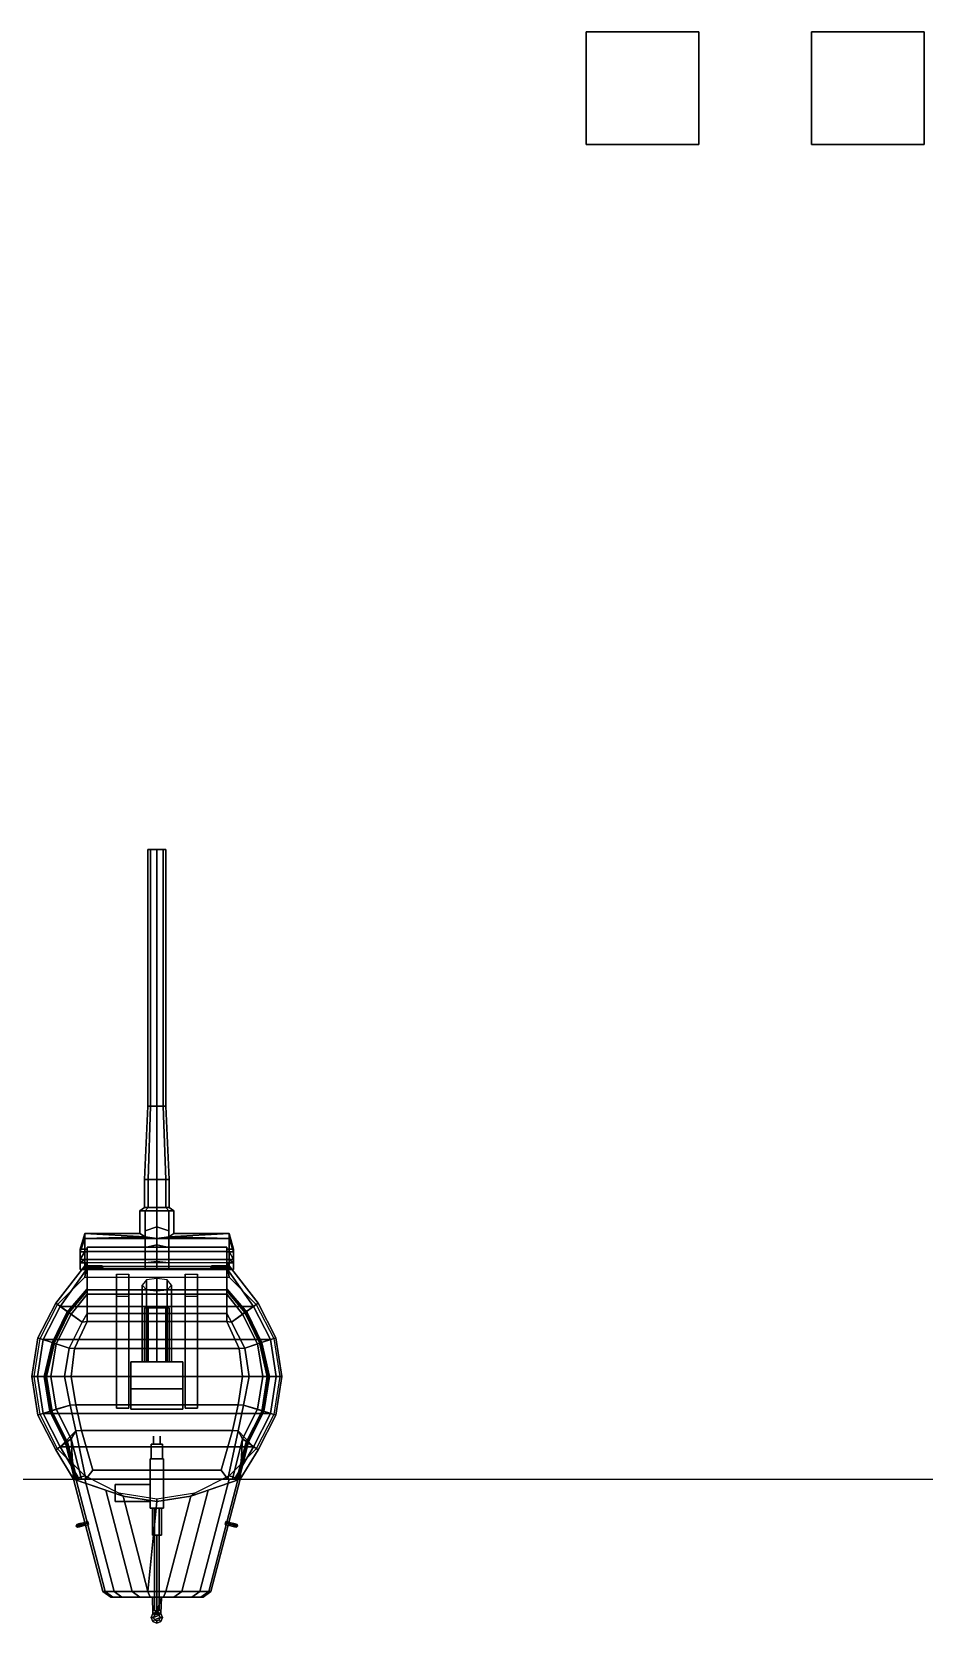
# Model space of a CAD drawing. Header units: millimetres. Extents: x -1.1 to 6.8, y -2.2 to 11.9.
import ezdxf

# ---------------------------------------------------------------- set-up
doc = ezdxf.new("R2010")
doc.units = ezdxf.units.MM
doc.header["$MEASUREMENT"] = 0
for name, color, linetype in [('drawing', 9, 'Continuous'), ('gun', 1, 'Continuous'), ('sleeve', 5, 'Continuous'), ('tent', 3, 'Continuous')]:
    doc.layers.add(name, color=color, linetype=linetype)

msp = doc.modelspace()

# ---------------------------------------------------------------- linework, layer by layer
for points in [[(4.81, 11.94, 1), (4.81, 11.94), (3.81, 11.94), (3.81, 11.94, 1)], [(4.81, 11.94), (4.81, 10.94), (3.81, 10.94), (3.81, 11.94)], [(3.81, 11.94), (3.81, 10.94), (3.81, 10.94, 1), (3.81, 11.94, 1)], [(3.81, 11.94, 1), (3.81, 10.94, 1), (4.81, 10.94, 1), (4.81, 11.94, 1)], [(4.81, 10.94, 1), (4.81, 10.94), (4.81, 11.94), (4.81, 11.94, 1)], [(6.81, 11.94), (6.81, 10.94), (5.81, 10.94), (5.81, 11.94)], [(5.81, 11.94), (5.81, 10.94), (6.81, 10.94), (6.81, 11.94)], [(3.81, 10.94, 1), (3.81, 10.94), (4.81, 10.94), (4.81, 10.94, 1)], [(0.62, 1.15, 0.25), (0.62, 1.04, 0.13), (-0.62, 1.04, 0.13), (-0.62, 1.15, 0.25)], [(-0.62, 1.15, 0.25), (-0.62, 1.04, 0.13), (-0.62, 0.95, 0.66), (-0.62, 1.15, 0.55)], [(-0.62, 1.15, 0.55), (-0.62, 0.95, 0.66), (0.62, 0.95, 0.66), (0.62, 1.15, 0.55)], [(0.62, 0.95, 0.66), (0.62, 1.04, 0.13), (0.62, 1.15, 0.25), (0.62, 1.15, 0.55)], [(-0.62, 1.01, 0.05), (-0.62, 0.73, 0.76), (-0.76, 0.553, 0.76), (-0.898, 0.652, 0.05)], [(-0.898, 0.652, 0.05), (-0.882, 0.641), (-0.641, 0.882), (-0.62, 1.01, 0.05)], [(-0.62, 1.01, 0.05), (-0.641, 0.882), (0.641, 0.882), (0.62, 1.01, 0.05)], [(0.62, 1.04, 0.13), (0.62, 0.978, 0.13), (-0.62, 0.978, 0.13), (-0.62, 1.04, 0.13)], [(-0.62, 1.04, 0.13), (-0.62, 0.978, 0.13), (-0.62, 0.769, 0.66), (-0.62, 0.95, 0.66)], [(0.62, 0.978, 0.13), (0.62, 1.01, 0.05), (-0.62, 1.01, 0.05), (-0.62, 0.978, 0.13)], [(0.62, 0.769, 0.66), (0.62, 0.978, 0.13), (0.62, 1.04, 0.13), (0.62, 0.95, 0.66)], [(0.898, 0.652, 0.05), (0.76, 0.553, 0.76), (0.62, 0.73, 0.76), (0.62, 1.01, 0.05)], [(0.62, 1.01, 0.05), (0.641, 0.882), (0.882, 0.641), (0.898, 0.652, 0.05)], [(-0.62, 0.56, 0.76), (-0.62, 0.96, 0.05), (-0.858, 0.623, 0.05), (-0.663, 0.482, 0.76)], [(0.858, 0.623, 0.05), (-0.858, 0.623, 0.05), (-0.62, 0.96, 0.05), (0.62, 0.96, 0.05)], [(-0.62, 0.56, 0.76), (-0.62, 0.96, 0.05), (0.62, 0.96, 0.05), (0.62, 0.56, 0.76)], [(-0.62, 0.95, 0.66), (-0.62, 0.769, 0.66), (0.62, 0.769, 0.66), (0.62, 0.95, 0.66)], [(0.663, 0.482, 0.76), (0.858, 0.623, 0.05), (0.62, 0.96, 0.05), (0.62, 0.56, 0.76)], [(-0.62, 0.77, 0.67), (-0.79, 0.57, 0.67), (-0.8, 0.57, 0.66), (-0.62, 0.78, 0.66)], [(-0.62, 0.78, 0.66), (-0.8, 0.57, 0.66), (-0.79, 0.57, 0.65), (-0.62, 0.77, 0.65)], [(-0.62, 0.76, 0.66), (-0.78, 0.57, 0.66), (-0.79, 0.57, 0.67), (-0.62, 0.77, 0.67)], [(-0.62, 0.77, 0.65), (-0.79, 0.57, 0.65), (-0.78, 0.57, 0.66), (-0.62, 0.76, 0.66)], [(-0.62, 0.73, 0.76), (-0.62, 0.56, 0.76), (-0.663, 0.482, 0.76), (-0.76, 0.553, 0.76)], [(0.62, 0.73, 0.76), (0.62, 0.769, 0.66), (-0.62, 0.769, 0.66), (-0.62, 0.73, 0.76)], [(-0.62, 0.73, 0.76), (-0.62, 0.56, 0.76), (0.62, 0.56, 0.76), (0.62, 0.73, 0.76)], [(0.62, 0.77, 0.65), (0.79, 0.57, 0.65), (0.8, 0.57, 0.66), (0.62, 0.78, 0.66)], [(0.62, 0.78, 0.66), (0.8, 0.57, 0.66), (0.79, 0.57, 0.67), (0.62, 0.77, 0.67)], [(0.62, 0.76, 0.66), (0.78, 0.57, 0.66), (0.79, 0.57, 0.65), (0.62, 0.77, 0.65)], [(0.62, 0.77, 0.67), (0.79, 0.57, 0.67), (0.78, 0.57, 0.66), (0.62, 0.76, 0.66)], [(0.76, 0.553, 0.76), (0.663, 0.482, 0.76), (0.62, 0.56, 0.76), (0.62, 0.73, 0.76)], [(-0.898, 0.652, 0.05), (-0.76, 0.553, 0.76), (-0.894, 0.29, 0.76), (-1.056, 0.343, 0.05)], [(-1.056, 0.343, 0.05), (-1.037, 0.337), (-0.882, 0.641), (-0.898, 0.652, 0.05)], [(-0.663, 0.482, 0.76), (-0.858, 0.623, 0.05), (-1.008, 0.328, 0.05), (-0.78, 0.253, 0.76)], [(1.008, 0.328, 0.05), (-1.008, 0.328, 0.05), (-0.858, 0.623, 0.05), (0.858, 0.623, 0.05)], [(-0.79, 0.57, 0.67), (-0.92, 0.3, 0.67), (-0.93, 0.3, 0.66), (-0.8, 0.57, 0.66)], [(-0.8, 0.57, 0.66), (-0.93, 0.3, 0.66), (-0.92, 0.3, 0.65), (-0.79, 0.57, 0.65)], [(-0.78, 0.57, 0.66), (-0.91, 0.3, 0.66), (-0.92, 0.3, 0.67), (-0.79, 0.57, 0.67)], [(-0.79, 0.57, 0.65), (-0.92, 0.3, 0.65), (-0.91, 0.3, 0.66), (-0.78, 0.57, 0.66)], [(0.78, 0.253, 0.76), (1.008, 0.328, 0.05), (0.858, 0.623, 0.05), (0.663, 0.482, 0.76)], [(1.056, 0.343, 0.05), (0.894, 0.29, 0.76), (0.76, 0.553, 0.76), (0.898, 0.652, 0.05)], [(0.78, 0.57, 0.66), (0.91, 0.3, 0.66), (0.92, 0.3, 0.65), (0.79, 0.57, 0.65)], [(0.79, 0.57, 0.67), (0.92, 0.3, 0.67), (0.91, 0.3, 0.66), (0.78, 0.57, 0.66)], [(0.79, 0.57, 0.65), (0.92, 0.3, 0.65), (0.93, 0.3, 0.66), (0.8, 0.57, 0.66)], [(0.8, 0.57, 0.66), (0.93, 0.3, 0.66), (0.92, 0.3, 0.67), (0.79, 0.57, 0.67)], [(0.898, 0.652, 0.05), (0.882, 0.641), (1.037, 0.337), (1.056, 0.343, 0.05)], [(-0.76, 0.553, 0.76), (-0.663, 0.482, 0.76), (-0.78, 0.253, 0.76), (-0.894, 0.29, 0.76)], [(0.894, 0.29, 0.76), (0.78, 0.253, 0.76), (0.663, 0.482, 0.76), (0.76, 0.553, 0.76)], [(-1.056, 0.343, 0.05), (-0.894, 0.29, 0.76), (-0.94, 0, 0.76), (-1.11, 0, 0.05)], [(-1.11, 0, 0.05), (-1.09, 0), (-1.037, 0.337), (-1.056, 0.343, 0.05)], [(-0.78, 0.253, 0.76), (-1.008, 0.328, 0.05), (-1.06, 0, 0.05), (-0.82, 0, 0.76)], [(1.06, 0, 0.05), (-1.06, 0, 0.05), (-1.008, 0.328, 0.05), (1.008, 0.328, 0.05)], [(-0.92, 0.3, 0.67), (-0.99, 0, 0.67), (-1, 0, 0.66), (-0.93, 0.3, 0.66)], [(-0.93, 0.3, 0.66), (-1, 0, 0.66), (-0.99, 0, 0.65), (-0.92, 0.3, 0.65)], [(-0.91, 0.3, 0.66), (-0.98, 0, 0.66), (-0.99, 0, 0.67), (-0.92, 0.3, 0.67)], [(-0.92, 0.3, 0.65), (-0.99, 0, 0.65), (-0.98, 0, 0.66), (-0.91, 0.3, 0.66)], [(-0.894, 0.29, 0.76), (-0.78, 0.253, 0.76), (-0.82, 0, 0.76), (-0.94, 0, 0.76)], [(0.82, 0, 0.76), (1.06, 0, 0.05), (1.008, 0.328, 0.05), (0.78, 0.253, 0.76)], [(0.94, 0, 0.76), (0.82, 0, 0.76), (0.78, 0.253, 0.76), (0.894, 0.29, 0.76)], [(1.11, 0, 0.05), (0.94, 0, 0.76), (0.894, 0.29, 0.76), (1.056, 0.343, 0.05)], [(0.91, 0.3, 0.66), (0.98, 0, 0.66), (0.99, 0, 0.65), (0.92, 0.3, 0.65)], [(0.92, 0.3, 0.67), (0.99, 0, 0.67), (0.98, 0, 0.66), (0.91, 0.3, 0.66)], [(0.92, 0.3, 0.65), (0.99, 0, 0.65), (1, 0, 0.66), (0.93, 0.3, 0.66)], [(0.93, 0.3, 0.66), (1, 0, 0.66), (0.99, 0, 0.67), (0.92, 0.3, 0.67)], [(1.056, 0.343, 0.05), (1.037, 0.337), (1.09, 0), (1.11, 0, 0.05)], [(-1.11, 0, 0.05), (-1.11, 0, 0.05), (-1.056, -0.343, 0.11), (-1.056, -0.343, 0.05)], [(-1.11, 0, 0.05), (-0.94, 0, 0.76), (-0.894, -0.29, 0.76), (-1.056, -0.343, 0.11)], [(-1.056, -0.343, 0.05), (-1.037, -0.337), (-1.09, 0), (-1.11, 0, 0.05)], [(-0.82, 0, 0.76), (-1.06, 0, 0.05), (-1.008, -0.328, 0.05), (-0.77, -0.253, 0.76)], [(1.008, -0.328, 0.05), (-1.008, -0.328, 0.05), (-1.06, 0, 0.05), (1.06, 0, 0.05)], [(-0.99, 0, 0.67), (-0.94, -0.31, 0.67), (-0.95, -0.31, 0.66), (-1, 0, 0.66)], [(-1, 0, 0.66), (-0.95, -0.31, 0.66), (-0.94, -0.31, 0.65), (-0.99, 0, 0.65)], [(-0.98, 0, 0.66), (-0.93, -0.31, 0.66), (-0.94, -0.31, 0.67), (-0.99, 0, 0.67)], [(-0.99, 0, 0.65), (-0.94, -0.31, 0.65), (-0.93, -0.31, 0.66), (-0.98, 0, 0.66)], [(-0.94, 0, 0.76), (-0.82, 0, 0.76), (-0.77, -0.253, 0.76), (-0.894, -0.29, 0.76)], [(0.77, -0.253, 0.76), (1.008, -0.328, 0.05), (1.06, 0, 0.05), (0.82, 0, 0.76)], [(0.894, -0.29, 0.76), (0.77, -0.253, 0.76), (0.82, 0, 0.76), (0.94, 0, 0.76)], [(1.056, -0.343, 0.11), (0.894, -0.29, 0.76), (0.94, 0, 0.76), (1.11, 0, 0.05)], [(0.98, 0, 0.66), (0.93, -0.31, 0.66), (0.94, -0.31, 0.65), (0.99, 0, 0.65)], [(0.99, 0, 0.67), (0.94, -0.31, 0.67), (0.93, -0.31, 0.66), (0.98, 0, 0.66)], [(0.99, 0, 0.65), (0.94, -0.31, 0.65), (0.95, -0.31, 0.66), (1, 0, 0.66)], [(1, 0, 0.66), (0.95, -0.31, 0.66), (0.94, -0.31, 0.67), (0.99, 0, 0.67)], [(1.11, 0, 0.05), (1.09, 0), (1.037, -0.337), (1.056, -0.343, 0.05)], [(-0.77, -0.253, 0.76), (-1.008, -0.328, 0.05), (-0.858, -0.623, 0.05), (-0.72, -0.482, 0.76)], [(-0.894, -0.29, 0.76), (-0.77, -0.253, 0.76), (-0.72, -0.482, 0.76), (-0.76, -0.553, 0.76)], [(0.72, -0.482, 0.76), (0.858, -0.623, 0.05), (1.008, -0.328, 0.05), (0.77, -0.253, 0.76)], [(0.76, -0.553, 0.76), (0.72, -0.482, 0.76), (0.77, -0.253, 0.76), (0.894, -0.29, 0.76)], [(-1.056, -0.343, 0.11), (-0.894, -0.29, 0.76), (-0.76, -0.553, 0.76), (-0.898, -0.652, 0.26)], [(-0.898, -0.652, 0.05), (-0.882, -0.641), (-1.037, -0.337), (-1.056, -0.343, 0.05)], [(-1.056, -0.343, 0.05), (-1.056, -0.343, 0.11), (-0.898, -0.652, 0.26), (-0.898, -0.652, 0.05)], [(0.858, -0.623, 0.05), (-0.858, -0.623, 0.05), (-1.008, -0.328, 0.05), (1.008, -0.328, 0.05)], [(-0.94, -0.31, 0.67), (-0.8, -0.59, 0.67), (-0.81, -0.59, 0.66), (-0.95, -0.31, 0.66)], [(-0.95, -0.31, 0.66), (-0.81, -0.59, 0.66), (-0.8, -0.59, 0.65), (-0.94, -0.31, 0.65)], [(-0.93, -0.31, 0.66), (-0.79, -0.59, 0.66), (-0.8, -0.59, 0.67), (-0.94, -0.31, 0.67)], [(-0.94, -0.31, 0.65), (-0.8, -0.59, 0.65), (-0.79, -0.59, 0.66), (-0.93, -0.31, 0.66)], [(0.898, -0.652, 0.26), (0.76, -0.553, 0.76), (0.894, -0.29, 0.76), (1.056, -0.343, 0.11)], [(0.93, -0.31, 0.66), (0.79, -0.59, 0.66), (0.8, -0.59, 0.65), (0.94, -0.31, 0.65)], [(0.94, -0.31, 0.67), (0.8, -0.59, 0.67), (0.79, -0.59, 0.66), (0.93, -0.31, 0.66)], [(0.94, -0.31, 0.65), (0.8, -0.59, 0.65), (0.81, -0.59, 0.66), (0.95, -0.31, 0.66)], [(0.95, -0.31, 0.66), (0.81, -0.59, 0.66), (0.8, -0.59, 0.67), (0.94, -0.31, 0.67)], [(1.056, -0.343, 0.05), (1.037, -0.337), (0.882, -0.641), (0.898, -0.652, 0.05)], [(0.898, -0.652, 0.05), (0.898, -0.652, 0.26), (1.056, -0.343, 0.11), (1.056, -0.343, 0.05)], [(-0.898, -0.652, 0.26), (-0.76, -0.553, 0.76), (-0.74, -0.91, 0.69), (-0.74, -0.91, 0.61)], [(-0.72, -0.482, 0.76), (-0.858, -0.623, 0.05), (-0.69, -0.91, 0.05), (-0.63, -0.91, 0.76)], [(-0.76, -0.553, 0.76), (-0.72, -0.482, 0.76), (-0.63, -0.91, 0.76), (-0.67, -0.91, 0.76)], [(-0.76, -0.553, 0.76), (-0.76, -0.553, 0.76), (-0.67, -0.91, 0.76), (-0.74, -0.91, 0.69)], [(0.63, -0.91, 0.76), (0.69, -0.91, 0.05), (0.858, -0.623, 0.05), (0.72, -0.482, 0.76)], [(0.67, -0.91, 0.76), (0.63, -0.91, 0.76), (0.72, -0.482, 0.76), (0.76, -0.553, 0.76)], [(0.74, -0.91, 0.69), (0.67, -0.91, 0.76), (0.76, -0.553, 0.76)], [(0.74, -0.91, 0.61), (0.74, -0.91, 0.69), (0.76, -0.553, 0.76), (0.898, -0.652, 0.26)], [(-0.74, -0.91, 0.05), (-0.641, -0.882), (-0.882, -0.641), (-0.898, -0.652, 0.05)], [(-0.898, -0.652, 0.05), (-0.898, -0.652, 0.26), (-0.74, -0.91, 0.61), (-0.74, -0.91, 0.05)], [(0.69, -0.91, 0.05), (-0.69, -0.91, 0.05), (-0.858, -0.623, 0.05), (0.858, -0.623, 0.05)], [(-0.8, -0.59, 0.67), (-0.72, -0.91, 0.67), (-0.73, -0.91, 0.66), (-0.81, -0.59, 0.66)], [(-0.81, -0.59, 0.66), (-0.73, -0.91, 0.66), (-0.72, -0.91, 0.65), (-0.8, -0.59, 0.65)], [(-0.79, -0.59, 0.66), (-0.71, -0.91, 0.66), (-0.72, -0.91, 0.67), (-0.8, -0.59, 0.67)], [(-0.8, -0.59, 0.65), (-0.72, -0.91, 0.65), (-0.71, -0.91, 0.66), (-0.79, -0.59, 0.66)], [(0.898, -0.652, 0.05), (0.882, -0.641), (0.641, -0.882), (0.74, -0.91, 0.05)], [(0.79, -0.59, 0.66), (0.71, -0.91, 0.66), (0.72, -0.91, 0.65), (0.8, -0.59, 0.65)], [(0.8, -0.59, 0.67), (0.72, -0.91, 0.67), (0.71, -0.91, 0.66), (0.79, -0.59, 0.66)], [(0.8, -0.59, 0.65), (0.72, -0.91, 0.65), (0.73, -0.91, 0.66), (0.81, -0.59, 0.66)], [(0.81, -0.59, 0.66), (0.73, -0.91, 0.66), (0.72, -0.91, 0.67), (0.8, -0.59, 0.67)], [(0.74, -0.91, 0.05), (0.74, -0.91, 0.61), (0.898, -0.652, 0.26), (0.898, -0.652, 0.05)], [(-0.3, -1.062, 0.05), (-0.337, -1.037), (-0.641, -0.882), (-0.74, -0.91, 0.05)], [(-0.74, -0.91, 0.05), (-0.454, -1.009, 0.41), (-0.3, -1.062, 0.23), (-0.3, -1.062, 0.05)], [(-0.74, -0.91, 0.61), (-0.48, -1.91, 0.61), (-0.48, -1.91, 0.69), (-0.74, -0.91, 0.69)], [(-0.718, -0.918, 0.56), (-0.46, -1.91, 0.56), (-0.48, -1.91, 0.61), (-0.74, -0.91, 0.61)], [(-0.74, -0.91, 0.69), (-0.48, -1.91, 0.69), (-0.38, -1.91, 0.79), (-0.64, -0.91, 0.79)], [(-0.74, -0.91, 0.05), (-0.718, -0.918, 0.56), (-0.454, -1.009, 0.41), (-0.74, -0.91, 0.05)], [(-0.74, -0.91, 0.05), (-0.74, -0.91, 0.61), (-0.718, -0.918, 0.56), (-0.74, -0.91, 0.05)], [(-0.454, -1.009, 0.41), (-0.22, -1.91, 0.41), (-0.46, -1.91, 0.56), (-0.718, -0.918, 0.56)], [(-0.63, -0.91, 0.76), (-0.69, -0.91, 0.05), (0.69, -0.91, 0.05), (0.63, -0.91, 0.76)], [(-0.67, -0.91, 0.76), (-0.64, -0.91, 0.79), (0.64, -0.91, 0.79), (0.67, -0.91, 0.76)], [(-0.64, -0.91, 0.79), (-0.38, -1.91, 0.79), (0.38, -1.91, 0.79), (0.64, -0.91, 0.79)], [(-0.06, -0.95, 1.32), (-0.06, -1.06, 1.14), (-0.06, -0.98, 1.14), (-0.06, -0.89, 1.32)], [(-0.06, -0.95, 1.32), (-0.06, -1.06, 1.14), (-0.06, -0.98, 1.14), (-0.06, -0.89, 1.32)], [(-0.06, -1.06, 1.14), (-0.06, -1.06, 0.79), (-0.06, -0.98, 0.79), (-0.06, -0.98, 1.14)], [(-0.06, -1.06, 1.14), (-0.06, -1.06, 0.79), (-0.06, -0.98, 0.79), (-0.06, -0.98, 1.14)], [(0.06, -0.95, 1.32), (0.06, -1.06, 1.14), (0.06, -0.98, 1.14), (0.06, -0.89, 1.32)], [(0.06, -0.95, 1.32), (0.06, -1.06, 1.14), (0.06, -0.98, 1.14), (0.06, -0.89, 1.32)], [(0.06, -1.06, 1.14), (0.06, -1.06, 0.79), (0.06, -0.98, 0.79), (0.06, -0.98, 1.14)], [(0.06, -1.06, 1.14), (0.06, -1.06, 0.79), (0.06, -0.98, 0.79), (0.06, -0.98, 1.14)], [(0.46, -1.91, 0.56), (0.22, -1.91, 0.41), (0.454, -1.009, 0.41), (0.718, -0.918, 0.56)], [(0.74, -0.91, 0.05), (0.641, -0.882), (0.337, -1.037), (0.3, -1.062, 0.05)], [(0.3, -1.062, 0.05), (0.3, -1.062, 0.23), (0.454, -1.009, 0.41), (0.74, -0.91, 0.05)], [(0.38, -1.91, 0.79), (0.48, -1.91, 0.69), (0.74, -0.91, 0.69), (0.64, -0.91, 0.79)], [(0.74, -0.91, 0.05), (0.454, -1.009, 0.41), (0.718, -0.918, 0.56), (0.74, -0.91, 0.05)], [(0.48, -1.91, 0.61), (0.46, -1.91, 0.56), (0.718, -0.918, 0.56), (0.74, -0.91, 0.61)], [(0.48, -1.91, 0.69), (0.48, -1.91, 0.61), (0.74, -0.91, 0.61), (0.74, -0.91, 0.69)], [(0.74, -0.91, 0.05), (0.718, -0.918, 0.56), (0.74, -0.91, 0.61), (0.74, -0.91, 0.05)], [(-0.3, -1.062, 0.23), (-0.08, -1.91, 0.23), (-0.22, -1.91, 0.41), (-0.454, -1.009, 0.41)], [(0, -1.11, 0.05), (0, -1.09), (-0.337, -1.037), (-0.3, -1.062, 0.05)], [(-0.3, -1.062, 0.05), (-0.3, -1.062, 0.23), (0, -1.11, 0.23), (0, -1.11, 0.05)], [(0, -1.11, 0.23), (-0.08, -1.91, 0.23), (-0.08, -1.91, 0.23), (-0.3, -1.062, 0.23)], [(0.3, -1.062, 0.23), (0.08, -1.91, 0.23), (-0.08, -1.91, 0.23), (0, -1.11, 0.23)], [(0.3, -1.062, 0.05), (0.337, -1.037), (0, -1.09), (0, -1.11, 0.05)], [(0, -1.11, 0.05), (0, -1.11, 0.23), (0.3, -1.062, 0.23), (0.3, -1.062, 0.05)], [(0.22, -1.91, 0.41), (0.08, -1.91, 0.23), (0.3, -1.062, 0.23), (0.454, -1.009, 0.41)], [(-0.696, -1.323, 0.601), (-0.716, -1.328, 0.65), (-0.712, -1.314, 0.65), (-0.695, -1.309, 0.606)], [(-0.716, -1.328, 0.65), (-0.696, -1.323, 0.699), (-0.695, -1.309, 0.694), (-0.712, -1.314, 0.65)], [(-0.688, -1.334, 0.606), (-0.706, -1.339, 0.65), (-0.716, -1.328, 0.65), (-0.696, -1.323, 0.601)], [(-0.706, -1.339, 0.65), (-0.688, -1.334, 0.694), (-0.696, -1.323, 0.699), (-0.716, -1.328, 0.65)], [(-0.695, -1.309, 0.606), (-0.712, -1.314, 0.65), (-0.698, -1.31, 0.65), (-0.684, -1.306, 0.616)], [(-0.712, -1.314, 0.65), (-0.695, -1.309, 0.694), (-0.684, -1.306, 0.684), (-0.698, -1.31, 0.65)], [(-0.678, -1.332, 0.616), (-0.691, -1.335, 0.65), (-0.706, -1.339, 0.65), (-0.688, -1.334, 0.606)], [(-0.691, -1.335, 0.65), (-0.678, -1.332, 0.684), (-0.688, -1.334, 0.694), (-0.706, -1.339, 0.65)], [(-0.684, -1.306, 0.616), (-0.698, -1.31, 0.65), (-0.687, -1.321, 0.65), (-0.676, -1.318, 0.622)], [(-0.698, -1.31, 0.65), (-0.684, -1.306, 0.684), (-0.676, -1.318, 0.678), (-0.687, -1.321, 0.65)], [(-0.649, -1.31, 0.58), (-0.696, -1.323, 0.601), (-0.695, -1.309, 0.606), (-0.652, -1.298, 0.587)], [(-0.696, -1.323, 0.699), (-0.649, -1.31, 0.72), (-0.652, -1.298, 0.712), (-0.695, -1.309, 0.694)], [(-0.645, -1.323, 0.587), (-0.688, -1.334, 0.606), (-0.696, -1.323, 0.601), (-0.649, -1.31, 0.58)], [(-0.688, -1.334, 0.694), (-0.645, -1.323, 0.712), (-0.649, -1.31, 0.72), (-0.696, -1.323, 0.699)], [(-0.652, -1.298, 0.587), (-0.695, -1.309, 0.606), (-0.684, -1.306, 0.616), (-0.652, -1.298, 0.603)], [(-0.695, -1.309, 0.694), (-0.652, -1.298, 0.712), (-0.652, -1.298, 0.697), (-0.684, -1.306, 0.684)], [(-0.676, -1.318, 0.622), (-0.687, -1.321, 0.65), (-0.691, -1.335, 0.65), (-0.678, -1.332, 0.616)], [(-0.687, -1.321, 0.65), (-0.676, -1.318, 0.678), (-0.678, -1.332, 0.684), (-0.691, -1.335, 0.65)], [(-0.645, -1.323, 0.603), (-0.678, -1.332, 0.616), (-0.688, -1.334, 0.606), (-0.645, -1.323, 0.587)], [(-0.678, -1.332, 0.684), (-0.645, -1.323, 0.697), (-0.645, -1.323, 0.712), (-0.688, -1.334, 0.694)], [(-0.652, -1.298, 0.603), (-0.684, -1.306, 0.616), (-0.676, -1.318, 0.622), (-0.649, -1.31, 0.61)], [(-0.684, -1.306, 0.684), (-0.652, -1.298, 0.697), (-0.649, -1.31, 0.69), (-0.676, -1.318, 0.678)], [(-0.649, -1.31, 0.61), (-0.676, -1.318, 0.622), (-0.678, -1.332, 0.616), (-0.645, -1.323, 0.603)], [(-0.676, -1.318, 0.678), (-0.649, -1.31, 0.69), (-0.645, -1.323, 0.697), (-0.678, -1.332, 0.684)], [(-0.61, -1.3, 0.61), (-0.649, -1.31, 0.61), (-0.652, -1.298, 0.603), (-0.613, -1.287, 0.603)], [(-0.613, -1.287, 0.603), (-0.652, -1.298, 0.603), (-0.652, -1.298, 0.587), (-0.613, -1.287, 0.587)], [(-0.613, -1.287, 0.587), (-0.652, -1.298, 0.587), (-0.649, -1.31, 0.58), (-0.61, -1.3, 0.58)], [(-0.61, -1.3, 0.72), (-0.649, -1.31, 0.72), (-0.652, -1.298, 0.712), (-0.613, -1.287, 0.712)], [(-0.613, -1.287, 0.712), (-0.652, -1.298, 0.712), (-0.652, -1.298, 0.697), (-0.613, -1.287, 0.697)], [(-0.613, -1.287, 0.697), (-0.652, -1.298, 0.697), (-0.649, -1.31, 0.69), (-0.61, -1.3, 0.69)], [(-0.61, -1.3, 0.58), (-0.649, -1.31, 0.58), (-0.645, -1.323, 0.587), (-0.607, -1.313, 0.587)], [(-0.607, -1.313, 0.603), (-0.645, -1.323, 0.603), (-0.649, -1.31, 0.61), (-0.61, -1.3, 0.61)], [(-0.61, -1.3, 0.69), (-0.649, -1.31, 0.69), (-0.645, -1.323, 0.697), (-0.607, -1.313, 0.697)], [(-0.607, -1.313, 0.712), (-0.645, -1.323, 0.712), (-0.649, -1.31, 0.72), (-0.61, -1.3, 0.72)], [(-0.607, -1.313, 0.587), (-0.645, -1.323, 0.587), (-0.645, -1.323, 0.603), (-0.607, -1.313, 0.603)], [(-0.607, -1.313, 0.697), (-0.645, -1.323, 0.697), (-0.645, -1.323, 0.712), (-0.607, -1.313, 0.712)], [(0.61, -1.3, 0.72), (0.649, -1.31, 0.72), (0.645, -1.323, 0.712), (0.607, -1.313, 0.712)], [(0.607, -1.313, 0.697), (0.645, -1.323, 0.697), (0.649, -1.31, 0.69), (0.61, -1.3, 0.69)], [(0.61, -1.3, 0.61), (0.649, -1.31, 0.61), (0.645, -1.323, 0.602), (0.607, -1.313, 0.602)], [(0.607, -1.313, 0.587), (0.645, -1.323, 0.587), (0.649, -1.31, 0.58), (0.61, -1.3, 0.58)], [(0.607, -1.313, 0.712), (0.645, -1.323, 0.712), (0.645, -1.323, 0.697), (0.607, -1.313, 0.697)], [(0.607, -1.313, 0.602), (0.645, -1.323, 0.602), (0.645, -1.323, 0.587), (0.607, -1.313, 0.587)], [(0.61, -1.3, 0.69), (0.649, -1.31, 0.69), (0.652, -1.298, 0.697), (0.613, -1.287, 0.697)], [(0.613, -1.287, 0.712), (0.652, -1.298, 0.712), (0.649, -1.31, 0.72), (0.61, -1.3, 0.72)], [(0.61, -1.3, 0.58), (0.649, -1.31, 0.58), (0.652, -1.298, 0.587), (0.613, -1.287, 0.587)], [(0.613, -1.287, 0.602), (0.652, -1.298, 0.602), (0.649, -1.31, 0.61), (0.61, -1.3, 0.61)], [(0.613, -1.287, 0.697), (0.652, -1.298, 0.697), (0.652, -1.298, 0.712), (0.613, -1.287, 0.712)], [(0.613, -1.287, 0.587), (0.652, -1.298, 0.587), (0.652, -1.298, 0.602), (0.613, -1.287, 0.602)], [(0.645, -1.323, 0.712), (0.688, -1.334, 0.694), (0.696, -1.323, 0.699), (0.649, -1.31, 0.72)], [(0.649, -1.31, 0.69), (0.676, -1.318, 0.678), (0.678, -1.332, 0.684), (0.645, -1.323, 0.697)], [(0.688, -1.334, 0.606), (0.645, -1.323, 0.587), (0.649, -1.31, 0.58), (0.696, -1.323, 0.601)], [(0.676, -1.318, 0.622), (0.649, -1.31, 0.61), (0.645, -1.323, 0.602), (0.678, -1.332, 0.616)], [(0.645, -1.323, 0.697), (0.678, -1.332, 0.684), (0.688, -1.334, 0.694), (0.645, -1.323, 0.712)], [(0.678, -1.332, 0.616), (0.645, -1.323, 0.602), (0.645, -1.323, 0.587), (0.688, -1.334, 0.606)], [(0.652, -1.298, 0.697), (0.684, -1.306, 0.684), (0.676, -1.318, 0.678), (0.649, -1.31, 0.69)], [(0.649, -1.31, 0.72), (0.696, -1.323, 0.699), (0.695, -1.309, 0.694), (0.652, -1.298, 0.712)], [(0.684, -1.306, 0.616), (0.652, -1.298, 0.602), (0.649, -1.31, 0.61), (0.676, -1.318, 0.622)], [(0.696, -1.323, 0.601), (0.649, -1.31, 0.58), (0.652, -1.298, 0.587), (0.695, -1.309, 0.606)], [(0.652, -1.298, 0.712), (0.695, -1.309, 0.694), (0.684, -1.306, 0.684), (0.652, -1.298, 0.697)], [(0.695, -1.309, 0.606), (0.652, -1.298, 0.587), (0.652, -1.298, 0.602), (0.684, -1.306, 0.616)], [(0.684, -1.306, 0.684), (0.698, -1.31, 0.65), (0.687, -1.321, 0.65), (0.676, -1.318, 0.678)], [(0.698, -1.31, 0.65), (0.684, -1.306, 0.616), (0.676, -1.318, 0.622), (0.687, -1.321, 0.65)], [(0.676, -1.318, 0.678), (0.687, -1.321, 0.65), (0.691, -1.335, 0.65), (0.678, -1.332, 0.684)], [(0.687, -1.321, 0.65), (0.676, -1.318, 0.622), (0.678, -1.332, 0.616), (0.691, -1.335, 0.65)], [(0.678, -1.332, 0.684), (0.691, -1.335, 0.65), (0.706, -1.339, 0.65), (0.688, -1.334, 0.694)], [(0.691, -1.335, 0.65), (0.678, -1.332, 0.616), (0.688, -1.334, 0.606), (0.706, -1.339, 0.65)], [(0.695, -1.309, 0.694), (0.712, -1.314, 0.65), (0.698, -1.31, 0.65), (0.684, -1.306, 0.684)], [(0.712, -1.314, 0.65), (0.695, -1.309, 0.606), (0.684, -1.306, 0.616), (0.698, -1.31, 0.65)], [(0.688, -1.334, 0.694), (0.706, -1.339, 0.65), (0.716, -1.328, 0.65), (0.696, -1.323, 0.699)], [(0.706, -1.339, 0.65), (0.688, -1.334, 0.606), (0.696, -1.323, 0.601), (0.716, -1.328, 0.65)], [(0.696, -1.323, 0.699), (0.716, -1.328, 0.65), (0.712, -1.314, 0.65), (0.695, -1.309, 0.694)], [(0.716, -1.328, 0.65), (0.696, -1.323, 0.601), (0.695, -1.309, 0.606), (0.712, -1.314, 0.65)], [(-0.48, -1.91, 0.69), (-0.48, -1.91, 0.61), (-0.41, -1.96, 0.61), (-0.41, -1.96, 0.69)], [(-0.48, -1.91, 0.61), (-0.46, -1.91, 0.56), (-0.39, -1.96, 0.56), (-0.41, -1.96, 0.61)], [(-0.38, -1.91, 0.79), (-0.48, -1.91, 0.69), (-0.41, -1.96, 0.69), (-0.31, -1.96, 0.73)], [(-0.46, -1.91, 0.56), (-0.22, -1.91, 0.41), (-0.15, -1.96, 0.41), (-0.39, -1.96, 0.56)], [(-0.41, -1.96, 0.69), (-0.41, -1.96, 0.61), (0.41, -1.96, 0.61), (0.41, -1.96, 0.69)], [(-0.41, -1.96, 0.61), (-0.39, -1.96, 0.56), (0.39, -1.96, 0.56), (0.41, -1.96, 0.61)], [(-0.31, -1.96, 0.73), (-0.41, -1.96, 0.69), (0.41, -1.96, 0.69), (0.31, -1.96, 0.73)], [(-0.39, -1.96, 0.56), (-0.04, -1.96, 0.52), (0.04, -1.96, 0.52), (0.39, -1.96, 0.56)], [(-0.15, -1.96, 0.41), (-0.39, -1.96, 0.56), (-0.04, -1.96, 0.52), (-0.04, -1.96, 0.43)], [(0.31, -1.96, 0.73), (0.38, -1.91, 0.79), (-0.38, -1.91, 0.79), (-0.31, -1.96, 0.73)], [(-0.22, -1.91, 0.41), (-0.08, -1.91, 0.23), (-0.06, -1.96, 0.29), (-0.15, -1.96, 0.41)], [(-0.04, -1.96, 0.43), (-0.15, -1.96, 0.41), (0.15, -1.96, 0.41), (0.04, -1.96, 0.43)], [(-0.15, -1.96, 0.41), (-0.06, -1.96, 0.29), (0.06, -1.96, 0.29), (0.15, -1.96, 0.41)], [(-0.06, -1.96, 0.29), (-0.08, -1.91, 0.23), (0.08, -1.91, 0.23), (0.06, -1.96, 0.29)], [(-0.04, -1.96, 0.43), (-0.04, -1.96, 0.52), (-0.035, -2.105, 0.52), (-0.035, -2.105, 0.43)], [(-0.04, -1.96, 0.52), (0.04, -1.96, 0.52), (0, -2.09, 0.52), (-0.035, -2.105, 0.52)], [(0.04, -1.96, 0.43), (-0.04, -1.96, 0.43), (-0.035, -2.105, 0.43), (0.035, -2.105, 0.43)], [(0.04, -1.96, 0.52), (0.04, -1.96, 0.52), (0.035, -2.105, 0.52), (0, -2.09, 0.52)], [(0.035, -2.105, 0.43), (0.035, -2.105, 0.52), (0.04, -1.96, 0.52), (0.04, -1.96, 0.43)], [(0.04, -1.96, 0.43), (0.04, -1.96, 0.52), (0.39, -1.96, 0.56), (0.15, -1.96, 0.41)], [(0.06, -1.96, 0.29), (0.08, -1.91, 0.23), (0.22, -1.91, 0.41), (0.15, -1.96, 0.41)], [(0.15, -1.96, 0.41), (0.22, -1.91, 0.41), (0.46, -1.91, 0.56), (0.39, -1.96, 0.56)], [(0.41, -1.96, 0.69), (0.48, -1.91, 0.69), (0.38, -1.91, 0.79), (0.31, -1.96, 0.73)], [(0.39, -1.96, 0.56), (0.46, -1.91, 0.56), (0.48, -1.91, 0.61), (0.41, -1.96, 0.61)], [(0.41, -1.96, 0.61), (0.48, -1.91, 0.61), (0.48, -1.91, 0.69), (0.41, -1.96, 0.69)], [(-0.035, -2.105, 0.43), (-0.035, -2.105, 0.52), (-0.05, -2.14, 0.52), (-0.05, -2.14, 0.43)], [(-0.03, -2.14, 0.57), (-0.05, -2.14, 0.52), (-0.035, -2.105, 0.52), (-0.021, -2.119, 0.57)], [(-0.021, -2.119, 0.57), (-0.035, -2.105, 0.52), (0, -2.09, 0.52), (0, -2.11, 0.57)], [(0, -2.11, 0.57), (0.021, -2.119, 0.57), (-0.03, -2.14, 0.57), (-0.021, -2.119, 0.57)], [(0.021, -2.119, 0.57), (0.03, -2.14, 0.57), (-0.021, -2.161, 0.57), (-0.03, -2.14, 0.57)], [(0, -2.11, 0.57), (0, -2.09, 0.52), (0.035, -2.105, 0.52), (0.021, -2.119, 0.57)], [(0.021, -2.119, 0.57), (0.035, -2.105, 0.52), (0.05, -2.14, 0.52), (0.03, -2.14, 0.57)], [(0.05, -2.14, 0.43), (0.05, -2.14, 0.52), (0.035, -2.105, 0.52), (0.035, -2.105, 0.43)], [(-0.05, -2.14, 0.43), (-0.05, -2.14, 0.52), (-0.035, -2.175, 0.52), (-0.035, -2.175, 0.43)], [(-0.021, -2.161, 0.57), (-0.035, -2.175, 0.52), (-0.05, -2.14, 0.52), (-0.03, -2.14, 0.57)], [(0, -2.17, 0.57), (0, -2.19, 0.52), (-0.035, -2.175, 0.52), (-0.021, -2.161, 0.57)], [(-0.035, -2.175, 0.43), (-0.035, -2.175, 0.52), (0, -2.19, 0.52), (0, -2.19, 0.43)], [(0.03, -2.14, 0.57), (0.021, -2.161, 0.57), (0, -2.17, 0.57), (-0.021, -2.161, 0.57)], [(0.021, -2.161, 0.57), (0.035, -2.175, 0.52), (0, -2.19, 0.52), (0, -2.17, 0.57)], [(0, -2.19, 0.43), (0, -2.19, 0.52), (0.035, -2.175, 0.52), (0.035, -2.175, 0.43)], [(0.03, -2.14, 0.57), (0.05, -2.14, 0.52), (0.035, -2.175, 0.52), (0.021, -2.161, 0.57)], [(0.035, -2.175, 0.43), (0.035, -2.175, 0.52), (0.05, -2.14, 0.52), (0.05, -2.14, 0.43)]]:
    msp.add_3dface(points)
at = {"layer": 'drawing'}
msp.add_xline((-1.03, -0.91, 0.76), (1, 0), dxfattribs=at)
at = {"layer": 'gun'}
for points in [[(-0.057, 4.68, 0.447), (-0.057, 2.4, 0.447), (-0.08, 2.4, 0.39), (-0.08, 4.68, 0.39)], [(-0.08, 4.68, 0.39), (-0.08, 2.4, 0.39), (-0.057, 2.4, 0.333), (-0.057, 4.68, 0.333)], [(0.057, 4.68, 0.447), (-0.08, 4.68, 0.39), (-0.057, 4.68, 0.447), (0, 4.68, 0.47)], [(0.08, 4.68, 0.39), (-0.057, 4.68, 0.333), (-0.08, 4.68, 0.39), (0.057, 4.68, 0.447)], [(0, 4.68, 0.47), (0, 2.4, 0.47), (-0.057, 2.4, 0.447), (-0.057, 4.68, 0.447)], [(-0.057, 4.68, 0.333), (-0.057, 2.4, 0.333), (0, 2.4, 0.31), (0, 4.68, 0.31)], [(0.057, 4.68, 0.333), (0, 4.68, 0.31), (-0.057, 4.68, 0.333), (0.08, 4.68, 0.39)], [(0.057, 4.68, 0.447), (0.057, 2.4, 0.447), (0, 2.4, 0.47), (0, 4.68, 0.47)], [(0, 4.68, 0.31), (0, 2.4, 0.31), (0.057, 2.4, 0.333), (0.057, 4.68, 0.333)], [(0.08, 4.68, 0.39), (0.08, 2.4, 0.39), (0.057, 2.4, 0.447), (0.057, 4.68, 0.447)], [(0.057, 4.68, 0.333), (0.057, 2.4, 0.333), (0.08, 2.4, 0.39), (0.08, 4.68, 0.39)], [(-0.078, 1.75, 0.312), (-0.057, 2.4, 0.333), (-0.08, 2.4, 0.39), (-0.11, 1.75, 0.39)], [(-0.11, 1.75, 0.39), (-0.08, 2.4, 0.39), (-0.057, 2.4, 0.447), (-0.078, 1.75, 0.468)], [(0, 1.75, 0.28), (0, 2.4, 0.31), (-0.057, 2.4, 0.333), (-0.078, 1.75, 0.312)], [(-0.078, 1.75, 0.468), (-0.057, 2.4, 0.447), (0, 2.4, 0.47), (0, 1.75, 0.5)], [(0.078, 1.75, 0.312), (0.057, 2.4, 0.333), (0, 2.4, 0.31), (0, 1.75, 0.28)], [(0, 1.75, 0.5), (0, 2.4, 0.47), (0.057, 2.4, 0.447), (0.078, 1.75, 0.468)], [(0.11, 1.75, 0.39), (0.08, 2.4, 0.39), (0.057, 2.4, 0.333), (0.078, 1.75, 0.312)], [(0.078, 1.75, 0.468), (0.057, 2.4, 0.447), (0.08, 2.4, 0.39), (0.11, 1.75, 0.39)], [(-0.078, 1.75, 0.468), (-0.078, 1.5, 0.468), (-0.11, 1.5, 0.39), (-0.11, 1.75, 0.39)], [(-0.11, 1.75, 0.39), (-0.11, 1.5, 0.39), (-0.078, 1.5, 0.312), (-0.078, 1.75, 0.312)], [(0, 1.75, 0.5), (0, 1.5, 0.5), (-0.078, 1.5, 0.468), (-0.078, 1.75, 0.468)], [(-0.078, 1.75, 0.312), (-0.078, 1.5, 0.312), (0, 1.5, 0.28), (0, 1.75, 0.28)], [(0.078, 1.75, 0.468), (0.078, 1.5, 0.468), (0, 1.5, 0.5), (0, 1.75, 0.5)], [(0, 1.75, 0.28), (0, 1.5, 0.28), (0.078, 1.5, 0.312), (0.078, 1.75, 0.312)], [(0.11, 1.75, 0.39), (0.11, 1.5, 0.39), (0.078, 1.5, 0.468), (0.078, 1.75, 0.468)], [(0.078, 1.75, 0.312), (0.078, 1.5, 0.312), (0.11, 1.5, 0.39), (0.11, 1.75, 0.39)], [(-0.078, 0.61, 0.468), (-0.078, 0.13, 0.468), (-0.11, 0.13, 0.39), (-0.11, 0.61, 0.39)], [(-0.11, 0.61, 0.39), (-0.11, 0.13, 0.39), (-0.078, 0.13, 0.312), (-0.078, 0.61, 0.312)], [(0, 0.61, 0.5), (0, 0.13, 0.5), (-0.078, 0.13, 0.468), (-0.078, 0.61, 0.468)], [(-0.078, 0.61, 0.312), (-0.078, 0.13, 0.312), (0, 0.13, 0.28), (0, 0.61, 0.28)], [(0.078, 0.61, 0.468), (0.078, 0.13, 0.468), (0, 0.13, 0.5), (0, 0.61, 0.5)], [(0, 0.61, 0.28), (0, 0.13, 0.28), (0.078, 0.13, 0.312), (0.078, 0.61, 0.312)], [(0.11, 0.61, 0.39), (0.11, 0.13, 0.39), (0.078, 0.13, 0.468), (0.078, 0.61, 0.468)], [(0.078, 0.61, 0.312), (0.078, 0.13, 0.312), (0.11, 0.13, 0.39), (0.11, 0.61, 0.39)], [(0.23, 0.13, 0.6), (0.23, 0.13, 0.17), (-0.23, 0.13, 0.17), (-0.23, 0.13, 0.6)], [(0.23, 0.13, 0.17), (0.23, -0.29, 0.17), (-0.23, -0.29, 0.17), (-0.23, 0.13, 0.17)], [(-0.23, 0.13, 0.17), (-0.23, -0.11, 0.17), (-0.23, -0.11, 0.6), (-0.23, 0.13, 0.6)], [(-0.23, 0.13, 0.6), (-0.23, -0.11, 0.6), (0.23, -0.11, 0.6), (0.23, 0.13, 0.6)], [(0.23, -0.11, 0.6), (0.23, -0.11, 0.17), (0.23, 0.13, 0.17), (0.23, 0.13, 0.6)], [(-0.23, -0.11, 0.6), (-0.23, -0.11, 0.24), (0.23, -0.11, 0.24), (0.23, -0.11, 0.6)], [(-0.23, -0.11, 0.17), (-0.23, -0.29, 0.17), (-0.23, -0.29, 0.24), (-0.23, -0.11, 0.24)], [(-0.23, -0.11, 0.24), (-0.23, -0.29, 0.24), (0.23, -0.29, 0.24), (0.23, -0.11, 0.24)], [(0.23, -0.29, 0.24), (0.23, -0.29, 0.17), (0.23, -0.11, 0.17), (0.23, -0.11, 0.24)], [(-0.23, -0.29, 0.24), (-0.23, -0.29, 0.17), (0.23, -0.29, 0.17), (0.23, -0.29, 0.24)], [(-0.03, -0.6, 1.36), (-0.03, -0.6, 1.33), (-0.03, -0.56, 1.33), (-0.03, -0.53, 1.36)], [(-0.03, -0.6, 1.29), (-0.03, -0.6, 1.26), (-0.03, -0.53, 1.26), (-0.03, -0.56, 1.29)], [(-0.03, -0.56, 1.33), (-0.03, -0.56, 1.29), (-0.03, -0.53, 1.26), (-0.03, -0.53, 1.36)], [(0.03, -0.6, 1.29), (0.03, -0.6, 1.26), (0.03, -0.53, 1.26), (0.03, -0.56, 1.29)], [(0.03, -0.6, 1.36), (0.03, -0.6, 1.33), (0.03, -0.56, 1.33), (0.03, -0.53, 1.36)], [(0.03, -0.56, 1.33), (0.03, -0.56, 1.29), (0.03, -0.53, 1.26), (0.03, -0.53, 1.36)], [(-0.05, -0.6, 1.24), (-0.05, -0.73, 1.24), (-0.05, -0.73, 1.38), (-0.05, -0.6, 1.38)], [(0.05, -0.6, 1.38), (0.05, -0.6, 1.24), (-0.05, -0.6, 1.24), (-0.05, -0.6, 1.38)], [(0.05, -0.6, 1.24), (0.05, -0.73, 1.24), (-0.05, -0.73, 1.24), (-0.05, -0.6, 1.24)], [(-0.05, -0.6, 1.38), (-0.05, -0.73, 1.38), (0.05, -0.73, 1.38), (0.05, -0.6, 1.38)], [(0.05, -0.73, 1.38), (0.05, -0.73, 1.24), (0.05, -0.6, 1.24), (0.05, -0.6, 1.38)], [(0.06, -0.73, 1.38), (0.06, -0.73, 1.22), (-0.06, -0.73, 1.22), (-0.06, -0.73, 1.38)], [(-0.06, -0.73, 1.22), (-0.06, -1.17, 1.22), (-0.06, -1.17, 1.38), (-0.06, -0.73, 1.38)], [(0.06, -0.73, 1.22), (0.06, -1.17, 1.22), (-0.06, -1.17, 1.22), (-0.06, -0.73, 1.22)], [(-0.06, -0.73, 1.38), (-0.06, -1.17, 1.38), (0.06, -1.17, 1.38), (0.06, -0.73, 1.38)], [(0.06, -1.17, 1.38), (0.06, -1.17, 1.22), (0.06, -0.73, 1.22), (0.06, -0.73, 1.38)], [(-0.37, -0.96, 1.42), (-0.37, -0.96, 1.15), (-0.37, -1.11, 1.15), (-0.37, -1.11, 1.42)], [(-0.06, -0.96, 1.42), (-0.06, -0.96, 1.15), (-0.37, -0.96, 1.15), (-0.37, -0.96, 1.42)], [(-0.37, -0.96, 1.15), (-0.06, -0.96, 1.15), (-0.06, -1.11, 1.15), (-0.37, -1.11, 1.15)], [(-0.37, -1.11, 1.42), (-0.06, -1.11, 1.42), (-0.06, -0.96, 1.42), (-0.37, -0.96, 1.42)], [(-0.06, -1.11, 1.42), (-0.06, -1.11, 1.15), (-0.06, -0.96, 1.15), (-0.06, -0.96, 1.42)], [(-0.37, -1.11, 1.15), (-0.06, -1.11, 1.15), (-0.06, -1.11, 1.42), (-0.37, -1.11, 1.42)], [(-0.06, -1.17, 1.38), (-0.06, -1.17, 1.22), (0.06, -1.17, 1.22), (0.06, -1.17, 1.38)], [(-0.04, -1.17, 1.31), (-0.02, -1.17, 1.275), (-0.02, -1.41, 1.275), (-0.04, -1.41, 1.31)], [(-0.02, -1.17, 1.345), (-0.04, -1.17, 1.31), (-0.04, -1.41, 1.31), (-0.02, -1.41, 1.345)], [(-0.02, -1.17, 1.275), (0.02, -1.17, 1.275), (0.02, -1.41, 1.275), (-0.02, -1.41, 1.275)], [(0.02, -1.17, 1.345), (-0.02, -1.17, 1.345), (-0.02, -1.41, 1.345), (0.02, -1.41, 1.345)], [(0.02, -1.17, 1.275), (0.04, -1.17, 1.31), (0.04, -1.41, 1.31), (0.02, -1.41, 1.275)], [(0.04, -1.17, 1.31), (0.02, -1.17, 1.345), (0.02, -1.41, 1.345), (0.04, -1.41, 1.31)], [(0.04, -1.41, 1.31), (-0.04, -1.41, 1.31), (-0.02, -1.41, 1.275), (0.02, -1.41, 1.275)], [(0.02, -1.41, 1.345), (-0.02, -1.41, 1.345), (-0.04, -1.41, 1.31), (0.04, -1.41, 1.31)], [(-0.02, -1.41, 1.31), (0, -1.41, 1.29), (0, -2.08, 1.29), (-0.02, -2.08, 1.31)], [(0, -1.41, 1.33), (-0.02, -1.41, 1.31), (-0.02, -2.08, 1.31), (0, -2.08, 1.33)], [(0, -1.41, 1.29), (0.02, -1.41, 1.31), (0.02, -2.08, 1.31), (0, -2.08, 1.29)], [(0.02, -1.41, 1.31), (0, -1.41, 1.33), (0, -2.08, 1.33), (0.02, -2.08, 1.31)], [(0, -2.08, 1.33), (-0.02, -2.08, 1.31), (0, -2.08, 1.29), (0.02, -2.08, 1.31)]]:
    msp.add_3dface(points, dxfattribs=at)
at = {"layer": 'sleeve'}
for points in [[(-0.105, 1.47, 0.284), (-0.078, 1.5, 0.312), (-0.11, 1.5, 0.39), (-0.15, 1.47, 0.39)], [(-0.15, 1.47, 0.39), (-0.11, 1.5, 0.39), (-0.078, 1.5, 0.468), (-0.105, 1.47, 0.496)], [(-0.105, 1.47, 0.496), (-0.105, 1.24, 0.496), (-0.15, 1.27, 0.39), (-0.15, 1.47, 0.39)], [(-0.15, 1.47, 0.39), (-0.15, 1.27, 0.39), (-0.105, 1.24, 0.284), (-0.105, 1.47, 0.284)], [(0, 1.47, 0.24), (0, 1.5, 0.28), (-0.078, 1.5, 0.312), (-0.105, 1.47, 0.284)], [(-0.105, 1.47, 0.496), (-0.078, 1.5, 0.468), (0, 1.5, 0.5), (0, 1.47, 0.54)], [(0, 1.47, 0.54), (0, 1.33, 0.54), (-0.105, 1.295, 0.496), (-0.105, 1.47, 0.496)], [(-0.105, 1.47, 0.284), (-0.105, 1.24, 0.284), (0, 1.227, 0.24), (0, 1.47, 0.24)], [(0.105, 1.47, 0.284), (0.078, 1.5, 0.312), (0, 1.5, 0.28), (0, 1.47, 0.24)], [(0, 1.47, 0.54), (0, 1.5, 0.5), (0.078, 1.5, 0.468), (0.105, 1.47, 0.496)], [(0.105, 1.47, 0.496), (0.105, 1.295, 0.496), (0, 1.33, 0.54), (0, 1.47, 0.54)], [(0, 1.47, 0.24), (0, 1.227, 0.24), (0.105, 1.24, 0.284), (0.105, 1.47, 0.284)], [(0.15, 1.47, 0.39), (0.11, 1.5, 0.39), (0.078, 1.5, 0.312), (0.105, 1.47, 0.284)], [(0.105, 1.47, 0.496), (0.078, 1.5, 0.468), (0.11, 1.5, 0.39), (0.15, 1.47, 0.39)], [(0.15, 1.47, 0.39), (0.15, 1.27, 0.39), (0.105, 1.24, 0.496), (0.105, 1.47, 0.496)], [(0.105, 1.47, 0.284), (0.105, 1.24, 0.284), (0.15, 1.27, 0.39), (0.15, 1.47, 0.39)], [(0, 1.17, 0.64), (-0.105, 1.145, 0.62), (-0.105, 1.295, 0.496), (0, 1.33, 0.54)], [(-0.105, 1.295, 0.496), (-0.105, 1.227, 0.54), (-0.105, 1.24, 0.496), (-0.105, 1.295, 0.496)], [(-0.105, 1.145, 0.62), (-0.105, 1.11, 0.61), (-0.105, 1.227, 0.54), (-0.105, 1.295, 0.496)], [(0.105, 1.145, 0.62), (0, 1.17, 0.64), (0, 1.33, 0.54), (0.105, 1.295, 0.496)], [(0.105, 1.227, 0.54), (0.105, 1.227, 0.54), (0.105, 1.295, 0.496), (0.105, 1.24, 0.496)], [(0.105, 1.11, 0.61), (0.105, 1.145, 0.62), (0.105, 1.295, 0.496), (0.105, 1.227, 0.54)], [(-0.64, 1.227, 0.54), (-0.68, 1.106, 0.48), (-0.68, 1.13, 0.39), (-0.64, 1.27, 0.39)], [(-0.64, 1.27, 0.39), (-0.68, 1.13, 0.39), (-0.68, 1.106, 0.3), (-0.64, 1.227, 0.24)], [(-0.64, 1.11, 0.61), (-0.68, 1.04, 0.546), (-0.68, 1.106, 0.48), (-0.64, 1.227, 0.54)], [(-0.64, 1.227, 0.24), (-0.68, 1.106, 0.3), (-0.68, 1.04, 0.234), (-0.64, 1.11, 0.15)], [(-0.105, 1.24, 0.284), (-0.64, 1.27, 0.39), (-0.64, 1.227, 0.24), (0, 1.227, 0.24)], [(-0.15, 1.27, 0.39), (-0.64, 1.27, 0.39), (-0.64, 1.27, 0.39), (-0.105, 1.24, 0.284)], [(-0.105, 1.24, 0.496), (-0.64, 1.227, 0.54), (-0.64, 1.27, 0.39), (-0.15, 1.27, 0.39)], [(-0.105, 1.227, 0.54), (-0.64, 1.227, 0.54), (-0.105, 1.24, 0.496)], [(0.64, 1.227, 0.24), (-0.64, 1.227, 0.24), (-0.64, 1.11, 0.15), (0.64, 1.11, 0.15)], [(-0.105, 1.11, 0.61), (-0.64, 1.11, 0.61), (-0.64, 1.227, 0.54), (-0.105, 1.227, 0.54)], [(0, 1.02, 0.7), (-0.105, 1.01, 0.67), (-0.105, 1.145, 0.62), (0, 1.17, 0.64)], [(-0.105, 1.01, 0.67), (-0.105, 0.95, 0.67), (-0.105, 1.11, 0.61), (-0.105, 1.145, 0.62)], [(0, 1.227, 0.24), (0.64, 1.227, 0.24), (0.64, 1.27, 0.39), (0.105, 1.24, 0.284)], [(0.105, 1.01, 0.67), (0, 1.02, 0.7), (0, 1.17, 0.64), (0.105, 1.145, 0.62)], [(0.64, 1.227, 0.54), (0.105, 1.24, 0.496), (0.15, 1.27, 0.39), (0.64, 1.27, 0.39)], [(0.64, 1.27, 0.39), (0.15, 1.27, 0.39), (0.15, 1.27, 0.39), (0.105, 1.24, 0.284)], [(0.64, 1.227, 0.54), (0.105, 1.227, 0.54), (0.105, 1.24, 0.496)], [(0.64, 1.11, 0.61), (0.105, 1.11, 0.61), (0.105, 1.227, 0.54), (0.64, 1.227, 0.54)], [(0.105, 0.95, 0.67), (0.105, 1.01, 0.67), (0.105, 1.145, 0.62), (0.105, 1.11, 0.61)], [(0.64, 1.227, 0.24), (0.68, 1.106, 0.3), (0.68, 1.13, 0.39), (0.64, 1.27, 0.39)], [(0.64, 1.27, 0.39), (0.68, 1.13, 0.39), (0.68, 1.106, 0.48), (0.64, 1.227, 0.54)], [(0.64, 1.11, 0.15), (0.68, 1.04, 0.234), (0.68, 1.106, 0.3), (0.64, 1.227, 0.24)], [(0.64, 1.227, 0.54), (0.68, 1.106, 0.48), (0.68, 1.04, 0.546), (0.64, 1.11, 0.61)], [(-0.62, 1.13, 0.39), (-0.68, 1.13, 0.39), (-0.68, 1.106, 0.48), (-0.62, 1.106, 0.48)], [(-0.62, 1.106, 0.3), (-0.68, 1.106, 0.3), (-0.68, 1.13, 0.39), (-0.62, 1.13, 0.39)], [(-0.64, 0.95, 0.67), (-0.68, 0.95, 0.57), (-0.68, 1.04, 0.546), (-0.64, 1.11, 0.61)], [(-0.64, 1.11, 0.15), (-0.68, 1.04, 0.234), (-0.68, 1.01, 0.22), (-0.64, 1.04, 0.12)], [(-0.62, 1.106, 0.48), (-0.68, 1.106, 0.48), (-0.68, 1.04, 0.546), (-0.62, 1.04, 0.546)], [(-0.62, 1.04, 0.234), (-0.68, 1.04, 0.234), (-0.68, 1.106, 0.3), (-0.62, 1.106, 0.3)], [(-0.62, 1.04, 0.546), (-0.68, 1.04, 0.546), (-0.68, 0.95, 0.57), (-0.62, 0.95, 0.57)], [(-0.62, 1.01, 0.22), (-0.68, 1.01, 0.22), (-0.68, 1.04, 0.234), (-0.62, 1.04, 0.234)], [(-0.62, 1.04, 0.12), (-0.64, 1.04, 0.12), (-0.68, 1.01, 0.22), (-0.62, 1.01, 0.22)], [(0.64, 1.11, 0.15), (-0.64, 1.11, 0.15), (-0.64, 1.04, 0.12), (0.64, 1.04, 0.12)], [(-0.105, 0.95, 0.67), (-0.64, 0.95, 0.67), (-0.64, 1.11, 0.61), (-0.105, 1.11, 0.61)], [(0, 0.95, 0.72), (-0.105, 0.95, 0.69), (-0.105, 1.01, 0.67), (0, 1.02, 0.7)], [(-0.105, 0.95, 0.69), (-0.105, 0.95, 0.67), (-0.105, 0.95, 0.67), (-0.105, 1.01, 0.67)], [(0.105, 0.95, 0.69), (0, 0.95, 0.72), (0, 1.02, 0.7), (0.105, 1.01, 0.67)], [(0.64, 0.95, 0.67), (0.105, 0.95, 0.67), (0.105, 1.11, 0.61), (0.64, 1.11, 0.61)], [(0.105, 0.95, 0.67), (0.105, 0.95, 0.69), (0.105, 1.01, 0.67), (0.105, 0.95, 0.67)], [(0.68, 1.13, 0.39), (0.62, 1.13, 0.39), (0.62, 1.106, 0.48), (0.68, 1.106, 0.48)], [(0.68, 1.106, 0.3), (0.62, 1.106, 0.3), (0.62, 1.13, 0.39), (0.68, 1.13, 0.39)], [(0.68, 1.106, 0.48), (0.62, 1.106, 0.48), (0.62, 1.04, 0.546), (0.68, 1.04, 0.546)], [(0.68, 1.04, 0.234), (0.62, 1.04, 0.234), (0.62, 1.106, 0.3), (0.68, 1.106, 0.3)], [(0.68, 1.04, 0.546), (0.62, 1.04, 0.546), (0.62, 0.95, 0.57), (0.68, 0.95, 0.57)], [(0.68, 1.01, 0.22), (0.62, 1.01, 0.22), (0.62, 1.04, 0.234), (0.68, 1.04, 0.234)], [(0.64, 1.04, 0.12), (0.62, 1.04, 0.12), (0.62, 1.01, 0.22), (0.68, 1.01, 0.22)], [(0.64, 1.04, 0.12), (0.68, 1.01, 0.22), (0.68, 1.04, 0.234), (0.64, 1.11, 0.15)], [(0.64, 1.11, 0.61), (0.68, 1.04, 0.546), (0.68, 0.95, 0.57), (0.64, 0.95, 0.67)], [(-0.62, 0.95, 0.57), (-0.68, 0.95, 0.57), (-0.64, 0.95, 0.67), (-0.62, 0.95, 0.67)], [(-0.62, 0.97, 0.71), (-0.599, 0.97, 0.759), (-0.594, 0.983, 0.754), (-0.613, 0.983, 0.71)], [(-0.613, 0.983, 0.655), (-0.613, 0.983, 0.71), (-0.62, 0.97, 0.71), (-0.62, 0.97, 0.66)], [(-0.613, 0.957, 0.71), (-0.594, 0.957, 0.754), (-0.599, 0.97, 0.759), (-0.62, 0.97, 0.71)], [(-0.62, 0.97, 0.66), (-0.62, 0.97, 0.71), (-0.613, 0.957, 0.71), (-0.613, 0.957, 0.665)], [(-0.613, 0.983, 0.71), (-0.594, 0.983, 0.754), (-0.584, 0.983, 0.744), (-0.598, 0.983, 0.71)], [(-0.598, 0.957, 0.71), (-0.584, 0.957, 0.744), (-0.594, 0.957, 0.754), (-0.613, 0.957, 0.71)], [(-0.598, 0.983, 0.655), (-0.598, 0.983, 0.71), (-0.613, 0.983, 0.71), (-0.613, 0.983, 0.655)], [(-0.613, 0.957, 0.665), (-0.613, 0.957, 0.71), (-0.598, 0.957, 0.71), (-0.598, 0.957, 0.665)], [(-0.599, 0.97, 0.759), (-0.55, 0.97, 0.78), (-0.55, 0.983, 0.772), (-0.594, 0.983, 0.754)], [(-0.594, 0.957, 0.754), (-0.55, 0.957, 0.772), (-0.55, 0.97, 0.78), (-0.599, 0.97, 0.759)], [(-0.598, 0.983, 0.71), (-0.584, 0.983, 0.744), (-0.578, 0.97, 0.738), (-0.59, 0.97, 0.71)], [(-0.59, 0.97, 0.66), (-0.59, 0.97, 0.71), (-0.598, 0.983, 0.71), (-0.598, 0.983, 0.655)], [(-0.59, 0.97, 0.71), (-0.578, 0.97, 0.738), (-0.584, 0.957, 0.744), (-0.598, 0.957, 0.71)], [(-0.598, 0.957, 0.665), (-0.598, 0.957, 0.71), (-0.59, 0.97, 0.71), (-0.59, 0.97, 0.66)], [(-0.594, 0.983, 0.754), (-0.55, 0.983, 0.772), (-0.55, 0.983, 0.757), (-0.584, 0.983, 0.744)], [(-0.584, 0.957, 0.744), (-0.55, 0.957, 0.757), (-0.55, 0.957, 0.772), (-0.594, 0.957, 0.754)], [(-0.584, 0.983, 0.744), (-0.55, 0.983, 0.757), (-0.55, 0.97, 0.75), (-0.578, 0.97, 0.738)], [(-0.578, 0.97, 0.738), (-0.55, 0.97, 0.75), (-0.55, 0.957, 0.757), (-0.584, 0.957, 0.744)], [(-0.55, 0.983, 0.757), (-0.516, 0.983, 0.744), (-0.522, 0.97, 0.738), (-0.55, 0.97, 0.75)], [(-0.55, 0.983, 0.772), (-0.506, 0.983, 0.754), (-0.516, 0.983, 0.744), (-0.55, 0.983, 0.757)], [(-0.55, 0.97, 0.78), (-0.501, 0.97, 0.759), (-0.506, 0.983, 0.754), (-0.55, 0.983, 0.772)], [(-0.55, 0.957, 0.772), (-0.506, 0.957, 0.754), (-0.501, 0.97, 0.759), (-0.55, 0.97, 0.78)], [(-0.55, 0.97, 0.75), (-0.522, 0.97, 0.738), (-0.516, 0.957, 0.744), (-0.55, 0.957, 0.757)], [(-0.55, 0.957, 0.757), (-0.516, 0.957, 0.744), (-0.506, 0.957, 0.754), (-0.55, 0.957, 0.772)], [(-0.516, 0.983, 0.744), (-0.503, 0.983, 0.71), (-0.51, 0.97, 0.71), (-0.522, 0.97, 0.738)], [(-0.522, 0.97, 0.738), (-0.51, 0.97, 0.71), (-0.503, 0.957, 0.71), (-0.516, 0.957, 0.744)], [(-0.506, 0.983, 0.754), (-0.487, 0.983, 0.71), (-0.503, 0.983, 0.71), (-0.516, 0.983, 0.744)], [(-0.516, 0.957, 0.744), (-0.503, 0.957, 0.71), (-0.487, 0.957, 0.71), (-0.506, 0.957, 0.754)], [(-0.503, 0.983, 0.655), (-0.503, 0.983, 0.71), (-0.51, 0.97, 0.71), (-0.51, 0.97, 0.66)], [(-0.51, 0.97, 0.66), (-0.51, 0.97, 0.71), (-0.503, 0.957, 0.71), (-0.503, 0.957, 0.665)], [(-0.501, 0.97, 0.759), (-0.48, 0.97, 0.71), (-0.487, 0.983, 0.71), (-0.506, 0.983, 0.754)], [(-0.506, 0.957, 0.754), (-0.487, 0.957, 0.71), (-0.48, 0.97, 0.71), (-0.501, 0.97, 0.759)], [(-0.487, 0.983, 0.655), (-0.487, 0.983, 0.71), (-0.503, 0.983, 0.71), (-0.503, 0.983, 0.655)], [(-0.503, 0.957, 0.665), (-0.503, 0.957, 0.71), (-0.487, 0.957, 0.71), (-0.487, 0.957, 0.665)], [(-0.48, 0.97, 0.66), (-0.48, 0.97, 0.71), (-0.487, 0.983, 0.71), (-0.487, 0.983, 0.655)], [(-0.487, 0.957, 0.665), (-0.487, 0.957, 0.71), (-0.48, 0.97, 0.71), (-0.48, 0.97, 0.66)], [(-0.25, 0.91, 0.17), (-0.25, -0.28, 0.17), (-0.36, -0.28, 0.17), (-0.36, 0.91, 0.17)], [(-0.36, 0.91, 0.17), (-0.36, -0.28, 0.17), (-0.36, -0.28, 0.6), (-0.36, 0.71, 0.6)], [(-0.25, -0.28, 0.6), (-0.25, -0.28, 0.17), (-0.25, 0.91, 0.17), (-0.25, 0.71, 0.6)], [(-0.13, 0.81, 0.39), (-0.13, 0.13, 0.39), (-0.092, 0.13, 0.298), (-0.092, 0.86, 0.298)], [(-0.092, 0.86, 0.298), (-0.092, 0.13, 0.298), (0, 0.13, 0.26), (0, 0.87, 0.26)], [(0, 0.87, 0.26), (0, 0.13, 0.26), (0.092, 0.13, 0.298), (0.092, 0.86, 0.298)], [(0.092, 0.86, 0.298), (0.092, 0.13, 0.298), (0.13, 0.13, 0.39), (0.13, 0.81, 0.39)], [(0.36, 0.91, 0.17), (0.36, -0.28, 0.17), (0.25, -0.28, 0.17), (0.25, 0.91, 0.17)], [(0.25, 0.91, 0.17), (0.25, -0.28, 0.17), (0.25, -0.28, 0.6), (0.25, 0.71, 0.6)], [(0.36, -0.28, 0.6), (0.36, -0.28, 0.17), (0.36, 0.91, 0.17), (0.36, 0.71, 0.6)], [(0.48, 0.97, 0.71), (0.501, 0.97, 0.759), (0.506, 0.983, 0.754), (0.487, 0.983, 0.71)], [(0.487, 0.983, 0.655), (0.487, 0.983, 0.71), (0.48, 0.97, 0.71), (0.48, 0.97, 0.66)], [(0.487, 0.957, 0.71), (0.506, 0.957, 0.754), (0.501, 0.97, 0.759), (0.48, 0.97, 0.71)], [(0.48, 0.97, 0.66), (0.48, 0.97, 0.71), (0.487, 0.957, 0.71), (0.487, 0.957, 0.665)], [(0.487, 0.983, 0.71), (0.506, 0.983, 0.754), (0.516, 0.983, 0.744), (0.503, 0.983, 0.71)], [(0.503, 0.957, 0.71), (0.516, 0.957, 0.744), (0.506, 0.957, 0.754), (0.487, 0.957, 0.71)], [(0.503, 0.983, 0.655), (0.503, 0.983, 0.71), (0.487, 0.983, 0.71), (0.487, 0.983, 0.655)], [(0.487, 0.957, 0.665), (0.487, 0.957, 0.71), (0.503, 0.957, 0.71), (0.503, 0.957, 0.665)], [(0.501, 0.97, 0.759), (0.55, 0.97, 0.78), (0.55, 0.983, 0.772), (0.506, 0.983, 0.754)], [(0.506, 0.957, 0.754), (0.55, 0.957, 0.772), (0.55, 0.97, 0.78), (0.501, 0.97, 0.759)], [(0.503, 0.983, 0.71), (0.516, 0.983, 0.744), (0.522, 0.97, 0.738), (0.51, 0.97, 0.71)], [(0.51, 0.97, 0.66), (0.51, 0.97, 0.71), (0.503, 0.983, 0.71), (0.503, 0.983, 0.655)], [(0.51, 0.97, 0.71), (0.522, 0.97, 0.738), (0.516, 0.957, 0.744), (0.503, 0.957, 0.71)], [(0.503, 0.957, 0.665), (0.503, 0.957, 0.71), (0.51, 0.97, 0.71), (0.51, 0.97, 0.66)], [(0.506, 0.983, 0.754), (0.55, 0.983, 0.772), (0.55, 0.983, 0.757), (0.516, 0.983, 0.744)], [(0.516, 0.957, 0.744), (0.55, 0.957, 0.757), (0.55, 0.957, 0.772), (0.506, 0.957, 0.754)], [(0.516, 0.983, 0.744), (0.55, 0.983, 0.757), (0.55, 0.97, 0.75), (0.522, 0.97, 0.738)], [(0.522, 0.97, 0.738), (0.55, 0.97, 0.75), (0.55, 0.957, 0.757), (0.516, 0.957, 0.744)], [(0.55, 0.983, 0.757), (0.584, 0.983, 0.744), (0.578, 0.97, 0.738), (0.55, 0.97, 0.75)], [(0.55, 0.983, 0.772), (0.594, 0.983, 0.754), (0.584, 0.983, 0.744), (0.55, 0.983, 0.757)], [(0.55, 0.97, 0.78), (0.599, 0.97, 0.759), (0.594, 0.983, 0.754), (0.55, 0.983, 0.772)], [(0.55, 0.957, 0.772), (0.594, 0.957, 0.754), (0.599, 0.97, 0.759), (0.55, 0.97, 0.78)], [(0.55, 0.97, 0.75), (0.578, 0.97, 0.738), (0.584, 0.957, 0.744), (0.55, 0.957, 0.757)], [(0.55, 0.957, 0.757), (0.584, 0.957, 0.744), (0.594, 0.957, 0.754), (0.55, 0.957, 0.772)], [(0.584, 0.983, 0.744), (0.598, 0.983, 0.71), (0.59, 0.97, 0.71), (0.578, 0.97, 0.738)], [(0.578, 0.97, 0.738), (0.59, 0.97, 0.71), (0.598, 0.957, 0.71), (0.584, 0.957, 0.744)], [(0.594, 0.983, 0.754), (0.613, 0.983, 0.71), (0.598, 0.983, 0.71), (0.584, 0.983, 0.744)], [(0.584, 0.957, 0.744), (0.598, 0.957, 0.71), (0.613, 0.957, 0.71), (0.594, 0.957, 0.754)], [(0.598, 0.983, 0.655), (0.598, 0.983, 0.71), (0.59, 0.97, 0.71), (0.59, 0.97, 0.66)], [(0.59, 0.97, 0.66), (0.59, 0.97, 0.71), (0.598, 0.957, 0.71), (0.598, 0.957, 0.665)], [(0.599, 0.97, 0.759), (0.62, 0.97, 0.71), (0.613, 0.983, 0.71), (0.594, 0.983, 0.754)], [(0.594, 0.957, 0.754), (0.613, 0.957, 0.71), (0.62, 0.97, 0.71), (0.599, 0.97, 0.759)], [(0.613, 0.983, 0.655), (0.613, 0.983, 0.71), (0.598, 0.983, 0.71), (0.598, 0.983, 0.655)], [(0.598, 0.957, 0.665), (0.598, 0.957, 0.71), (0.613, 0.957, 0.71), (0.613, 0.957, 0.665)], [(0.62, 0.97, 0.66), (0.62, 0.97, 0.71), (0.613, 0.983, 0.71), (0.613, 0.983, 0.655)], [(0.613, 0.957, 0.665), (0.613, 0.957, 0.71), (0.62, 0.97, 0.71), (0.62, 0.97, 0.66)], [(0.68, 0.95, 0.57), (0.62, 0.95, 0.57), (0.62, 0.95, 0.67), (0.64, 0.95, 0.67)], [(-0.36, 0.71, 0.6), (-0.36, -0.28, 0.6), (-0.25, -0.28, 0.6), (-0.25, 0.71, 0.6)], [(-0.092, 0.77, 0.482), (-0.092, 0.13, 0.482), (-0.13, 0.13, 0.39), (-0.13, 0.81, 0.39)], [(0, 0.76, 0.52), (0, 0.13, 0.52), (-0.092, 0.13, 0.482), (-0.092, 0.77, 0.482)], [(0.092, 0.77, 0.482), (0.092, 0.13, 0.482), (0, 0.13, 0.52), (0, 0.76, 0.52)], [(0.13, 0.81, 0.39), (0.13, 0.13, 0.39), (0.092, 0.13, 0.482), (0.092, 0.77, 0.482)], [(0.25, 0.71, 0.6), (0.25, -0.28, 0.6), (0.36, -0.28, 0.6), (0.36, 0.71, 0.6)], [(0, 0.13, 0.52), (0.092, 0.13, 0.482), (-0.13, 0.13, 0.39), (-0.092, 0.13, 0.482)], [(0.092, 0.13, 0.482), (0.13, 0.13, 0.39), (-0.092, 0.13, 0.298), (-0.13, 0.13, 0.39)], [(0.13, 0.13, 0.39), (0.092, 0.13, 0.298), (0, 0.13, 0.26), (-0.092, 0.13, 0.298)], [(-0.36, -0.28, 0.6), (-0.36, -0.28, 0.17), (-0.25, -0.28, 0.17), (-0.25, -0.28, 0.6)], [(0.25, -0.28, 0.6), (0.25, -0.28, 0.17), (0.36, -0.28, 0.17), (0.36, -0.28, 0.6)]]:
    msp.add_3dface(points, dxfattribs=at)
at = {"layer": 'tent'}
for points in [[(-0.663, 0.482, 0.76), (-0.78, 0.253, 0.76), (-0.73, 0.25, 0.79), (-0.62, 0.49, 0.79)], [(-0.62, 0.49, 0.79), (-0.73, 0.25, 0.79), (0.73, 0.25, 0.79), (0.62, 0.49, 0.79)], [(-0.663, 0.482, 0.76), (-0.62, 0.49, 0.79), (-0.62, 0.49, 0.79), (-0.62, 0.56, 0.76)], [(-0.62, 0.56, 0.76), (-0.62, 0.49, 0.79), (0.62, 0.49, 0.79), (0.62, 0.56, 0.76)], [(0.62, 0.56, 0.76), (0.62, 0.49, 0.79), (0.62, 0.49, 0.79), (0.663, 0.482, 0.76)], [(0.62, 0.49, 0.79), (0.73, 0.25, 0.79), (0.78, 0.253, 0.76), (0.663, 0.482, 0.76)], [(-0.78, 0.253, 0.76), (-0.82, 0, 0.76), (-0.76, 0, 0.79), (-0.73, 0.25, 0.79)], [(-0.73, 0.25, 0.79), (-0.76, 0, 0.79), (0.76, 0, 0.79), (0.73, 0.25, 0.79)], [(0.73, 0.25, 0.79), (0.76, 0, 0.79), (0.82, 0, 0.76), (0.78, 0.253, 0.76)], [(-0.82, 0, 0.76), (-0.77, -0.253, 0.76), (-0.72, -0.25, 0.79), (-0.76, 0, 0.79)], [(-0.76, 0, 0.79), (-0.72, -0.25, 0.79), (0.72, -0.25, 0.79), (0.76, 0, 0.79)], [(0.76, 0, 0.79), (0.72, -0.25, 0.79), (0.77, -0.253, 0.76), (0.82, 0, 0.76)], [(-0.77, -0.253, 0.76), (-0.72, -0.482, 0.76), (-0.67, -0.48, 0.79), (-0.72, -0.25, 0.79)], [(-0.72, -0.25, 0.79), (-0.67, -0.48, 0.79), (0.67, -0.48, 0.79), (0.72, -0.25, 0.79)], [(0.72, -0.25, 0.79), (0.67, -0.48, 0.79), (0.72, -0.482, 0.76), (0.77, -0.253, 0.76)], [(-0.72, -0.482, 0.76), (-0.63, -0.91, 0.76), (-0.57, -0.83, 0.79), (-0.67, -0.48, 0.79)], [(-0.67, -0.48, 0.79), (-0.57, -0.83, 0.79), (0.57, -0.83, 0.79), (0.67, -0.48, 0.79)], [(0.67, -0.48, 0.79), (0.57, -0.83, 0.79), (0.63, -0.91, 0.76), (0.72, -0.482, 0.76)], [(-0.57, -0.83, 0.79), (-0.63, -0.91, 0.76), (0.63, -0.91, 0.76), (0.57, -0.83, 0.79)]]:
    msp.add_3dface(points, dxfattribs=at)

doc.saveas('drawing.dxf')
